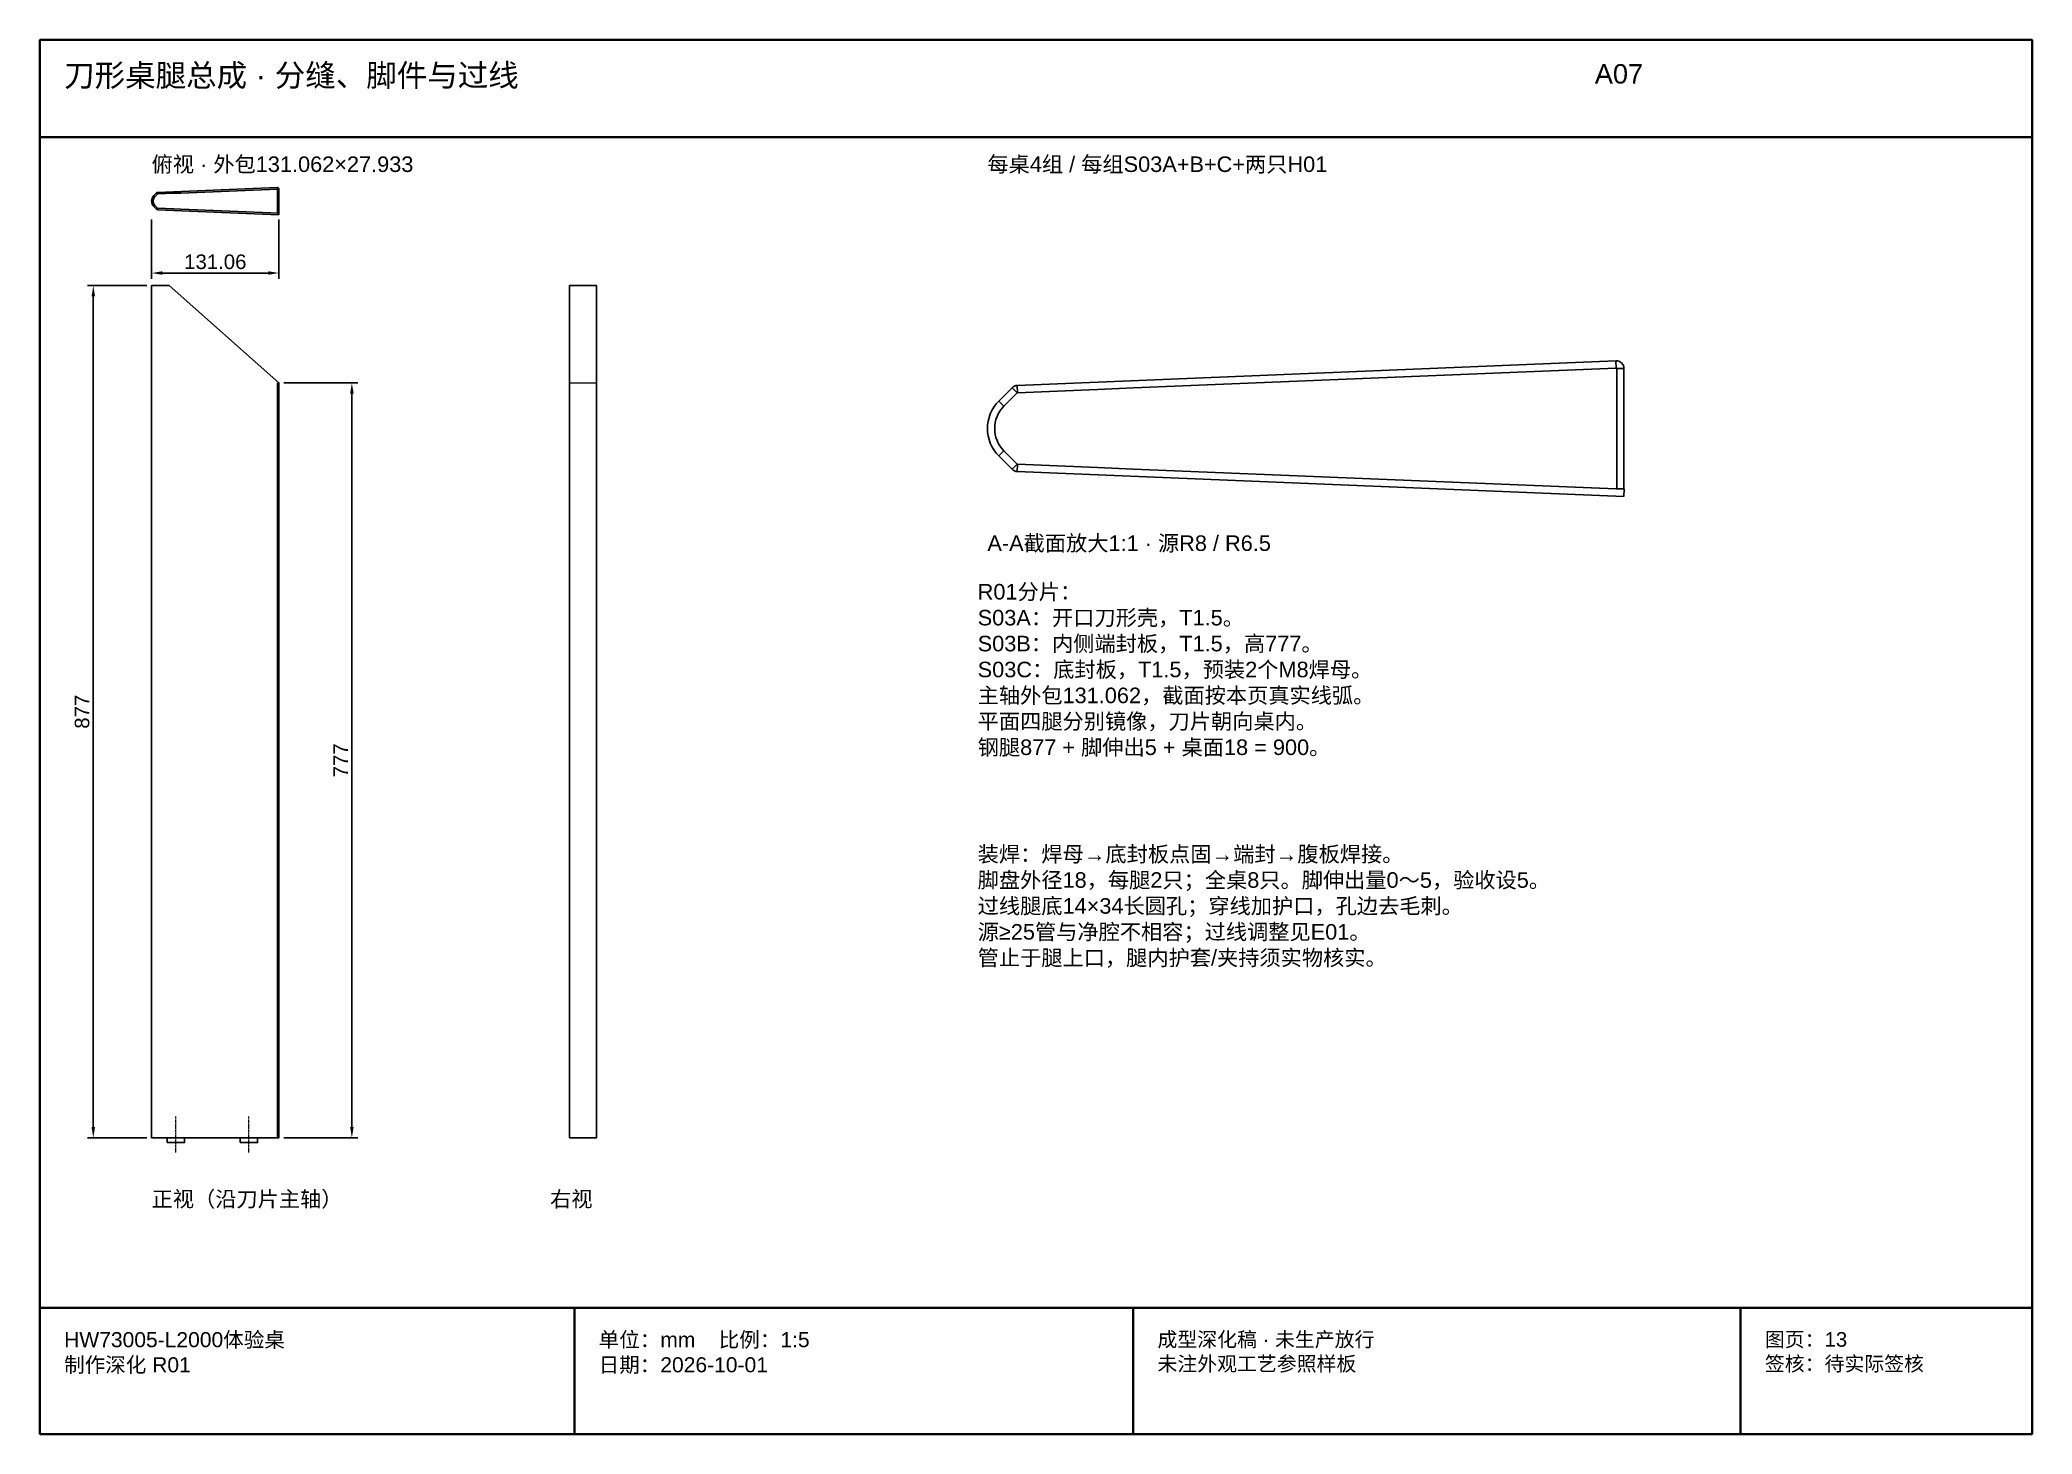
# Model space of a CAD drawing. Header units: millimetres. Extents: x 50 to 288830, y 0 to 4150.
# Drawn here: x 144025 to 146075, y 25 to 1460 of the extents above; entities that cross this region are included whole.
import ezdxf

# ---------------------------------------------------------------- set-up
doc = ezdxf.new("R2010")
doc.units = ezdxf.units.MM
doc.linetypes.add('CENTER', pattern=[5.08, 3.175, -0.635, 0.635, -0.635])
doc.linetypes.add('DASHED', pattern=[1.524, 1.27, -0.254])
for name, color, linetype, lineweight in [('CENTER', 8, 'CENTER', 13), ('DIM', 7, 'Continuous', 13), ('FRAME', 7, 'Continuous', 35), ('HIDDEN', 8, 'DASHED', 13), ('NOTE', 7, 'Continuous', 18), ('OUTLINE', 7, 'Continuous', 25)]:
    doc.layers.add(name, color=color, linetype=linetype, lineweight=lineweight)
doc.styles.add('CN', font='Arial Unicode.ttf')
doc.dimstyles.new('D5', dxfattribs={"dimtxt": 15, "dimasz": 11, "dimexe": 6, "dimexo": 5, "dimgap": 4, "dimtad": 1, "dimdsep": 46, "dimtxsty": 'CN', "dimcen": 2.5, "dimclrd": 7, "dimclre": 7, "dimclrt": 7, "dimazin": 3, "dimtfac": 1, "dimtmove": 0, "dimatfit": 3})

msp = doc.modelspace()

# ---------------------------------------------------------------- texts
at = {"layer": 'NOTE', "attachment_point": 1, "style": 'CN'}
for s, insert, char_height, width in [('刀形桌腿总成 · 分缝、脚件与过线', (144050, 1435), 23, 1550), ('A07', (145625, 1435), 20, 450), ('俯视 · 外包131.062×27.933', (144140, 1340), 16, 780), ('每桌4组 / 每组S03A+B+C+两只H01', (145000, 1340), 16, 1020), ('A-A截面放大1:1 · 源R8 / R6.5', (145000, 950), 16, 950), ('R01分片：\\PS03A：开口刀形壳，T1.5。\\PS03B：内侧端封板，T1.5，高777。\\PS03C：底封板，T1.5，预装2个M8焊母。\\P主轴外包131.062，截面按本页真实线弧。\\P平面四腿分别镜像，刀片朝向桌内。\\P钢腿877 + 脚伸出5 + 桌面18 = 900。', (144990, 900), 16, 950), ('装焊：焊母→底封板点固→端封→腹板焊接。\\P脚盘外径18，每腿2只；全桌8只。脚伸出量0～5，验收设5。\\P过线腿底14×34长圆孔；穿线加护口，孔边去毛刺。\\P源≥25管与净腔不相容；过线调整见E01。\\P管止于腿上口，腿内护套/夹持须实物核实。', (144990, 630), 16, 950), ('正视（沿刀片主轴）', (144140, 275), 16, 600), ('右视', (144550, 275), 16, 300), ('HW73005-L2000体验桌\\P制作深化 R01', (144050, 130), 15.5, 500), ('单位：mm    比例：1:5\\P日期：2026-10-01', (144600, 130), 15.5, 525), ('成型深化稿 · 未生产放行\\P未注外观工艺参照样板', (145175, 130), 15, 575), ('图页：13\\P签核：待实际签核', (145800, 130), 15, 275)]:
    msp.add_mtext(s, dxfattribs=dict(at, insert=insert, char_height=char_height, width=width))

# ---------------------------------------------------------------- dimensions: what is measured, and where the dimension line sits
at = {"layer": 'DIM'}
msp.add_linear_dim(base=(144140, 1220), p1=(144140, 1280), p2=(144271.062, 1280), dimstyle='D5', dxfattribs=at).render()
for base, p1, p2 in [((144080, 330), (144140, 330), (144140, 1207)), ((144346.062, 330), (144271.062, 330), (144271.062, 1107))]:
    msp.add_linear_dim(base=base, p1=p1, p2=p2, angle=90, dimstyle='D5', dxfattribs=at).render()

# ---------------------------------------------------------------- linework, layer by layer
at = {"layer": 'CENTER'}
for p, q in [((144165, 315), (144165, 352)), ((144240, 315), (144240, 352))]:
    msp.add_line(p, q, dxfattribs=at)
at = {"layer": 'FRAME'}
for p, q in [((144025, 1360), (146075, 1360)), ((144025, 155), (146075, 155)), ((144575, 25), (144575, 155)), ((145150, 25), (145150, 155)), ((145775, 25), (145775, 155))]:
    msp.add_line(p, q, dxfattribs=at)
msp.add_lwpolyline([(144025, 25), (146075, 25), (146075, 1460), (144025, 1460)], close=True, dxfattribs=at)
at = {"layer": 'HIDDEN'}
for p, q in [((144269.562, 330), (144269.562, 1107)), ((144570, 1107), (144597.933, 1107))]:
    msp.add_line(p, q, dxfattribs=at)
at = {"layer": 'OUTLINE'}
for p, q in [((144142.343, 1299.657), (144145.084, 1302.397)), ((144142.343, 1299.657), (144143.404, 1298.596)), ((144143.404, 1298.596), (144146.144, 1301.337)), ((144146.144, 1301.337), (144145.084, 1302.397)), ((144146.149, 1302.865), (144269.334, 1307.931)), ((144146.149, 1302.865), (144146.211, 1301.366)), ((144146.211, 1301.366), (144162.645, 1302.042)), ((144162.645, 1302.042), (144170.053, 1302.346)), ((144170.053, 1302.346), (144269.396, 1306.433)), ((144269.396, 1306.433), (144269.334, 1307.931)), ((144269.5, 1306.333), (144269.5, 1281.6)), ((144271, 1306.333), (144269.5, 1306.333)), ((144271, 1306.333), (144271, 1281.6)), ((144143.404, 1289.404), (144142.343, 1288.343)), ((144145.084, 1285.603), (144142.343, 1288.343)), ((144146.144, 1286.663), (144143.404, 1289.404)), ((144145.084, 1285.603), (144146.144, 1286.663)), ((144146.211, 1286.634), (144146.149, 1285.135)), ((144271, 1280), (144146.149, 1285.135)), ((144162.645, 1285.958), (144146.211, 1286.634)), ((144162.645, 1285.958), (144170.053, 1285.654)), ((144271.062, 1281.499), (144170.053, 1285.654)), ((144271, 1281.6), (144269.5, 1281.6)), ((144271.062, 1281.499), (144271, 1280)), ((145030.746, 1104.323), (145646.671, 1129.657)), ((145646.979, 1122.164), (145646.671, 1129.657)), ((145150.266, 1101.732), (145646.979, 1122.164)), ((145647.5, 1121.664), (145647.5, 998)), ((145655, 1121.664), (145647.5, 1121.664)), ((145655, 1121.664), (145655, 998)), ((145011.716, 1088.284), (145025.418, 1101.986)), ((145011.716, 1088.284), (145017.019, 1082.981)), ((145017.019, 1082.981), (145030.721, 1096.683)), ((145030.721, 1096.683), (145025.418, 1101.986)), ((145030.746, 1104.323), (145031.054, 1096.829)), ((145031.054, 1096.829), (145113.226, 1100.209)), ((145113.226, 1100.209), (145150.266, 1101.732)), ((145017.019, 1037.019), (145011.716, 1031.716)), ((145025.418, 1018.014), (145011.716, 1031.716)), ((145030.721, 1023.317), (145017.019, 1037.019)), ((145025.418, 1018.014), (145030.721, 1023.317)), ((145031.054, 1023.171), (145030.746, 1015.677)), ((145655, 990), (145030.746, 1015.677)), ((145113.226, 1019.791), (145031.054, 1023.171)), ((145113.226, 1019.791), (145150.266, 1018.268)), ((145655.308, 997.494), (145150.266, 1018.268)), ((145655, 998), (145647.5, 998)), ((145655.308, 997.494), (145655, 990))]:
    msp.add_line(p, q, dxfattribs=at)
for points in [[(144140, 330), (144271.062, 330), (144271.062, 1107), (144158, 1207), (144140, 1207)], [(144570, 330), (144597.933, 330), (144597.933, 1207), (144570, 1207)], [(144156, 325), (144174, 325), (144174, 330), (144156, 330)], [(144231, 325), (144249, 325), (144249, 330), (144231, 330)]]:
    msp.add_lwpolyline(points, close=True, dxfattribs=at)
for centre, radius, start, end in [((144148, 1294), 8, 135, 225), ((144148, 1294), 6.5, 135, 225), ((144146.215, 1301.266), 1.6, 92.355423, 135), ((144146.215, 1301.266), 0.1, 92.355423, 135), ((144269.4, 1306.333), 1.6, 0, 92.355423), ((144269.4, 1306.333), 0.1, 0, 92.355423), ((144146.215, 1286.734), 1.6, 225, 267.644577), ((144146.215, 1286.734), 0.1, 225, 267.644577), ((145647, 1121.664), 8, 0, 92.355423), ((145647, 1121.664), 0.5, 0, 92.355423), ((145040, 1060), 40, 135, 225), ((145031.074, 1096.329), 8, 92.355423, 135), ((145031.074, 1096.329), 0.5, 92.355423, 135), ((145040, 1060), 32.5, 135, 225), ((145031.074, 1023.671), 8, 225, 267.644577), ((145031.074, 1023.671), 0.5, 225, 267.644577)]:
    msp.add_arc(centre, radius, start, end, dxfattribs=at)

msp.set_redraw_order([(e.dxf.handle, doc.entitydb.next_handle()) for e in msp.query("TEXT MTEXT ATTDEF DIMENSION ARC_DIMENSION")])  # texts and dimensions are drawn at this point

doc.saveas('drawing.dxf')
